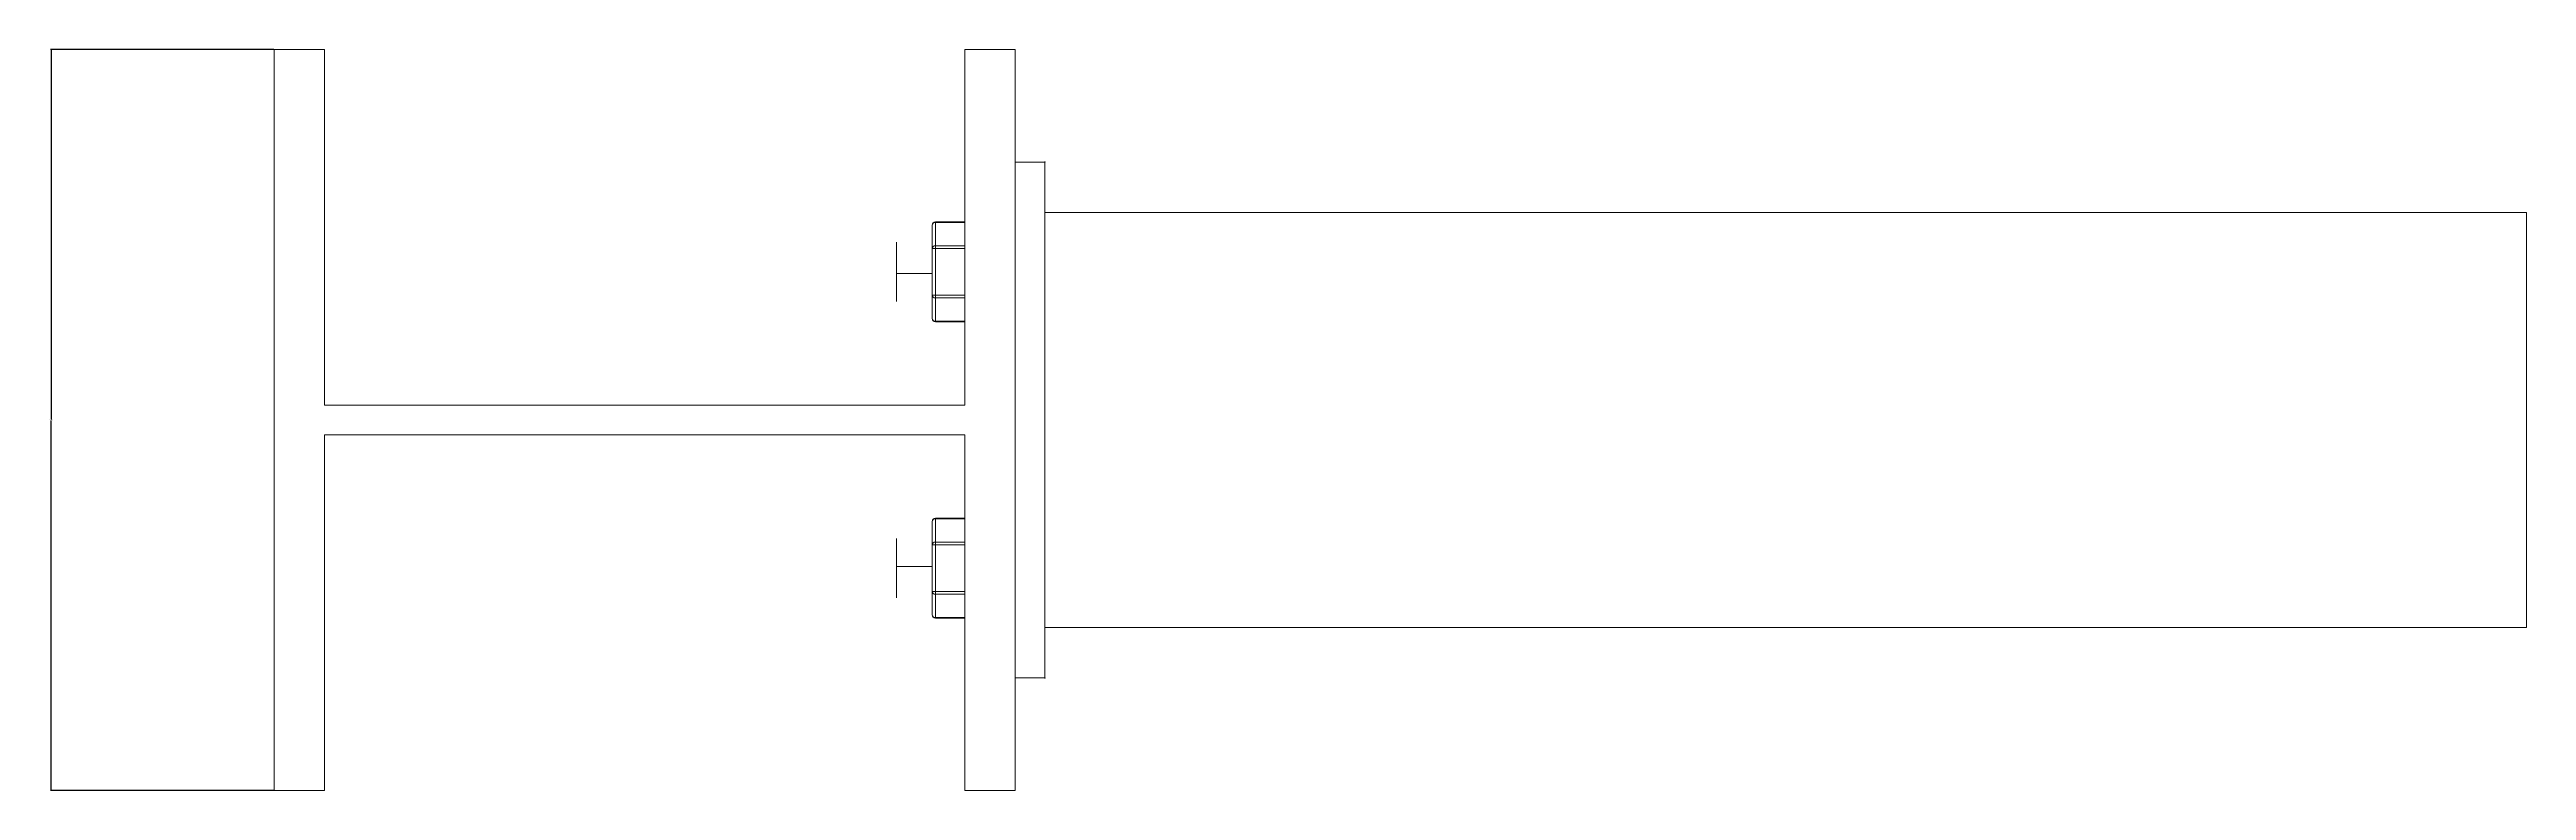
# Model space of a CAD drawing. Header units: millimetres. Extents: x 820 to 1656, y -124 to 126.
import ezdxf

# ---------------------------------------------------------------- set-up
doc = ezdxf.new("R2010")
doc.units = ezdxf.units.MM
doc.header["$MEASUREMENT"] = 0
doc.styles.get("Standard").update_dxf_attribs({"font": 'arial.ttf'})
doc.dimstyles.get("Standard").update_dxf_attribs({"dimtxt": 0.18, "dimasz": 0.18, "dimexe": 0.18, "dimexo": 0.0625, "dimgap": 0.09, "dimtad": 0, "dimtih": 1, "dimtoh": 1, "dimdec": 4, "dimzin": 0, "dimdsep": 46, "dimtxsty": 'Standard', "dimcen": 0.09, "dimadec": 0, "dimazin": 0, "dimtfac": 1, "dimtdec": 4, "dimtofl": 0, "dimtmove": 0, "dimatfit": 3, "dimfxl": 1, "dimtolj": 1, "dimtzin": 0, "dimarcsym": 0})

# ---------------------------------------------------------------- blocks, each defined once
blk = doc.blocks.new('*D5')
at = {"color": 0, "lineweight": -2, "ltscale": 0.0001, "transparency": 16777216}
for p, q in [((895.68, 125.61), (820.27, 125.61)), ((820.45, 125.43), (820.45, 0.79)), ((820.45, -124.21), (820.45, 0.43)), ((895.68, -124.39), (820.27, -124.39))]:
    blk.add_line(p, q, dxfattribs=at)
at = {"color": 0, "ltscale": 0.0001, "transparency": 16777216}
for points in [[(820.42, 125.43), (820.48, 125.43), (820.45, 125.61)], [(820.42, -124.21), (820.48, -124.21), (820.45, -124.39)]]:
    blk.add_solid(points, dxfattribs=at)
at = {"layer": 'Defpoints', "color": 0, "ltscale": 0.0001, "transparency": 16777216}
for p in [(895.75, 125.61), (820.45, -124.39), (895.75, -124.39)]:
    blk.add_point(p, dxfattribs=at)
at = {"color": 0, "ltscale": 0.0001, "transparency": 16777216, "insert": (820.45, 0.61), "char_height": 0.18, "attachment_point": 5}
blk.add_mtext('\\A1;250.0000', dxfattribs=at)

msp = doc.modelspace()

# ---------------------------------------------------------------- linework, layer by layer
at = {"color": 0, "linetype": 'Continuous', "lineweight": 0}
for p, q in [((895.74686, 125.60801), (895.74686, -124.39199)), ((895.74686, 125.60801), (912.74686, 125.60801)), ((895.74686, -124.39199), (895.74686, 125.60801)), ((912.74686, 125.60801), (895.74686, 125.60801)), ((912.74686, 5.60801), (912.74686, 125.60801)), ((912.74686, 125.60801), (912.74686, 5.60801)), ((1128.74686, 125.60801), (1128.74686, 5.60801)), ((1145.74686, 125.60801), (1128.74686, 125.60801)), ((1128.74686, 125.60801), (1145.74686, 125.60801)), ((1128.74686, 5.60801), (1128.74686, 125.60801)), ((1145.74686, 125.60801), (1145.74686, -124.39199)), ((1145.74686, -124.39199), (1145.74686, 125.60801)), ((1155.74686, 87.60801), (1145.74686, 87.60801)), ((1145.74686, 87.60801), (1155.74686, 87.60801)), ((1155.74686, 70.60801), (1155.74686, 87.60801)), ((1155.84686, 87.60801), (1155.74686, 87.60801)), ((1155.74686, 87.60801), (1155.84686, 87.60801)), ((1155.74686, 87.60801), (1155.74686, 70.60801)), ((1118.85274, 67.44467), (1118.85274, 67.30321)), ((1118.85274, 67.30321), (1118.85274, 67.44467)), ((1128.74686, 67.44467), (1118.85274, 67.44467)), ((1118.85274, 67.30321), (1128.74686, 67.30321)), ((1118.85274, 59.41282), (1118.85274, 67.30321)), ((1118.85274, 67.30321), (1128.74686, 67.30321)), ((1118.85274, 59.41282), (1118.85274, 67.30321)), ((1155.74686, -69.39199), (1155.74686, 70.60801)), ((1155.74686, -69.39199), (1155.74686, 70.60801)), ((1155.74686, 70.60801), (1655.74686, 70.60801)), ((1655.74686, 70.60801), (1155.74686, 70.60801)), ((1655.74686, 70.60801), (1655.74686, -69.39199)), ((1655.74686, -69.39199), (1655.74686, 70.60801)), ((1105.74686, 60.60801), (1105.74686, 55.42885)), ((1105.74686, 40.60801), (1105.74686, 60.60801)), ((1105.74686, 50.60801), (1105.74686, 60.60801)), ((1105.74686, 60.60801), (1105.74686, 50.60801)), ((1117.79686, 66.38878), (1117.79686, 58.4984)), ((1117.79686, 58.4984), (1117.79686, 66.38878)), ((1128.74686, 59.41282), (1118.85274, 59.41282)), ((1118.85274, 59.01376), (1118.85274, 59.41282)), ((1118.85274, 59.41282), (1118.85274, 58.4984)), ((1128.74686, 59.41282), (1118.85274, 59.41282)), ((1118.85274, 58.4984), (1118.85274, 59.01376)), ((1105.74686, 40.60801), (1105.74686, 55.42885)), ((1105.74686, 55.42885), (1105.74686, 50.32491)), ((1105.74686, 55.42885), (1105.74686, 40.60801)), ((1105.74686, 55.42885), (1105.74686, 50.32491)), ((1105.74686, 40.60801), (1105.74686, 50.32491)), ((1117.79686, 58.4984), (1117.79686, 42.71763)), ((1118.85274, 58.4984), (1117.79686, 58.4984)), ((1117.79686, 58.4984), (1118.85274, 58.4984)), ((1117.79686, 42.71763), (1117.79686, 58.4984)), ((1118.85274, 42.71763), (1118.85274, 58.4984)), ((1118.85274, 58.4984), (1128.74686, 58.4984)), ((1118.85274, 58.4984), (1128.74686, 58.4984)), ((1118.85274, 42.71763), (1118.85274, 58.4984)), ((1117.79686, 50.01083), (1105.74686, 50.01083)), ((1105.74686, 50.01083), (1117.79686, 50.01083)), ((1118.85274, 42.71763), (1117.79686, 42.71763)), ((1117.79686, 42.71763), (1117.79686, 34.82724)), ((1117.79686, 42.71763), (1118.85274, 42.71763)), ((1117.79686, 34.82724), (1117.79686, 42.71763)), ((1118.85274, 42.30306), (1118.85274, 42.71763)), ((1128.74686, 42.71763), (1118.85274, 42.71763)), ((1118.85274, 42.71763), (1118.85274, 41.80321)), ((1128.74686, 42.71763), (1118.85274, 42.71763)), ((1118.85274, 41.80321), (1118.85274, 42.30306)), ((1118.85274, 33.91282), (1118.85274, 41.80321)), ((1118.85274, 41.80321), (1128.74686, 41.80321)), ((1118.85274, 33.91282), (1118.85274, 41.80321)), ((1118.85274, 41.80321), (1128.74686, 41.80321)), ((1128.74686, 33.91282), (1118.85274, 33.91282)), ((1118.85274, 33.79059), (1118.85274, 33.91282)), ((1118.85274, 33.91282), (1118.85274, 33.77136)), ((1128.74686, 33.91282), (1118.85274, 33.91282)), ((1118.85274, 33.77136), (1118.85274, 33.79059)), ((1128.74686, 33.77136), (1118.85274, 33.77136)), ((1128.74686, 5.60801), (912.74686, 5.60801)), ((912.74686, 5.60801), (1128.74686, 5.60801)), ((912.74686, -124.39199), (912.74686, -4.39199)), ((912.74686, -4.39199), (1128.74686, -4.39199)), ((912.74686, -4.39199), (912.74686, -124.39199)), ((1128.74686, -4.39199), (912.74686, -4.39199)), ((1128.74686, -4.39199), (1128.74686, -124.39199)), ((1128.74686, -124.39199), (1128.74686, -4.39199)), ((1118.85274, -32.55533), (1118.85274, -32.69679)), ((1118.85274, -32.57457), (1118.85274, -32.55533)), ((1128.74686, -32.55533), (1118.85274, -32.55533)), ((1118.85274, -32.69679), (1118.85274, -32.57457)), ((1118.85274, -32.69679), (1128.74686, -32.69679)), ((1118.85274, -32.69679), (1128.74686, -32.69679)), ((1118.85274, -40.58718), (1118.85274, -32.69679)), ((1118.85274, -40.58718), (1118.85274, -32.69679)), ((1105.74686, -49.10888), (1105.74686, -39.39199)), ((1105.74686, -54.21282), (1105.74686, -39.39199)), ((1105.74686, -39.39199), (1105.74686, -54.21282)), ((1105.74686, -59.39199), (1105.74686, -39.39199)), ((1117.79686, -33.61122), (1117.79686, -41.5016)), ((1117.79686, -41.5016), (1117.79686, -33.61122)), ((1117.79686, -41.5016), (1117.79686, -57.28237)), ((1118.85274, -41.5016), (1117.79686, -41.5016)), ((1117.79686, -41.5016), (1118.85274, -41.5016)), ((1117.79686, -57.28237), (1117.79686, -41.5016)), ((1117.79686, -44.86974), (1117.79686, -41.5016)), ((1118.85274, -40.58718), (1118.85274, -41.5016)), ((1128.74686, -40.58718), (1118.85274, -40.58718)), ((1128.74686, -40.58718), (1118.85274, -40.58718)), ((1118.85274, -41.5016), (1118.85274, -40.58718)), ((1118.85274, -41.5016), (1128.74686, -41.5016)), ((1118.85274, -41.5016), (1128.74686, -41.5016)), ((1118.85274, -57.28237), (1118.85274, -41.5016)), ((1118.85274, -57.28237), (1118.85274, -41.5016)), ((1105.74686, -48.79481), (1117.79686, -48.79481)), ((1117.79686, -48.79481), (1105.74686, -48.79481)), ((1105.74686, -59.39199), (1105.74686, -54.21282)), ((1105.74686, -59.39199), (1105.74686, -54.21282)), ((1117.79686, -57.28237), (1117.79686, -54.21282)), ((1117.79686, -57.28237), (1118.85274, -57.28237)), ((1117.79686, -57.28237), (1117.79686, -65.17276)), ((1118.85274, -57.28237), (1117.79686, -57.28237)), ((1117.79686, -65.17276), (1117.79686, -57.28237)), ((1118.85274, -57.28237), (1118.85274, -58.19679)), ((1128.74686, -57.28237), (1118.85274, -57.28237)), ((1128.74686, -57.28237), (1118.85274, -57.28237)), ((1118.85274, -58.19679), (1118.85274, -57.28237)), ((1118.85274, -58.19679), (1128.74686, -58.19679)), ((1118.85274, -58.19679), (1128.74686, -58.19679)), ((1118.85274, -66.08718), (1118.85274, -58.19679)), ((1118.85274, -66.08718), (1118.85274, -58.19679)), ((1128.74686, -66.08718), (1118.85274, -66.08718)), ((1118.85274, -66.08718), (1118.85274, -66.22864)), ((1128.74686, -66.08718), (1118.85274, -66.08718)), ((1118.85274, -66.22864), (1118.85274, -66.08718)), ((1128.74686, -66.22864), (1118.85274, -66.22864)), ((1155.74686, -86.39199), (1155.74686, -69.39199)), ((1155.74686, -69.39199), (1155.74686, -86.39199)), ((1655.74686, -69.39199), (1155.74686, -69.39199)), ((1155.74686, -69.39199), (1655.74686, -69.39199)), ((1155.74686, -86.39199), (1145.74686, -86.39199)), ((1155.74686, -86.39199), (1145.74686, -86.39199)), ((1155.84686, -86.39199), (1155.74686, -86.39199)), ((1155.74686, -86.39199), (1155.84686, -86.39199)), ((912.74686, -124.39199), (895.74686, -124.39199)), ((895.74686, -124.39199), (912.74686, -124.39199)), ((1128.74686, -124.39199), (1145.74686, -124.39199)), ((1145.74686, -124.39199), (1128.74686, -124.39199))]:
    msp.add_line(p, q, dxfattribs=at)
for centre, radius, start, end in [((1155.74686, 87.60801), 0.1, 270, 180), ((1118.85274, 66.38878), 1.05588, 90, 180), ((1118.85274, 34.82724), 1.05588, 180, 270), ((1118.85274, -33.61122), 1.05588, 90, 180), ((1118.85274, -65.17276), 1.05588, 180, 270), ((1155.74686, -86.39199), 0.1, 180, 90)]:
    msp.add_arc(centre, radius, start, end, dxfattribs=at)
for centre, major_axis, start_param, end_param in [((1118.85274, 66.38878), (-1.05588, 0), 4.71238898, 6.283185307), ((1118.85274, 66.38878), (1.05588, 0), 1.570796327, 3.141592654), ((1118.85274, 58.4984), (1.05588, 0), 1.570796327, 3.141592654), ((1118.85274, 58.4984), (-1.05588, 0), 4.71238898, 6.283185307), ((1118.85274, 42.71763), (1.05588, 0), 3.141592653, 4.71238898), ((1118.85274, 42.71763), (-1.05588, 0), 0, 1.570796327), ((1118.85274, 34.82724), (1.05588, 0), 3.141592653, 4.712388981), ((1118.85274, 34.82724), (-1.05588, 0), 0, 1.570796327), ((1118.85274, -33.61122), (1.05588, 0), 1.570796327, 3.141592654), ((1118.85274, -33.61122), (-1.05588, 0), 4.71238898, 6.283185307), ((1118.85274, -41.5016), (1.05588, 0), 1.570796327, 3.141592654), ((1118.85274, -41.5016), (-1.05588, 0), 4.71238898, 6.283185307), ((1118.85274, -57.28237), (-1.05588, 0), 0, 1.570796327), ((1118.85274, -57.28237), (1.05588, 0), 3.141592653, 4.71238898), ((1118.85274, -65.17276), (-1.05588, 0), 0, 1.570796327), ((1118.85274, -65.17276), (1.05588, 0), 3.141592653, 4.712388981)]:
    msp.add_ellipse(centre, major_axis=major_axis, ratio=0.866025404, start_param=start_param, end_param=end_param, dxfattribs=at)

# ---------------------------------------------------------------- dimensions: what is measured, and where the dimension line sits
at = {"ltscale": 0.0001}
dim = msp.add_linear_dim(base=(820.45029, -124.39199), p1=(895.74686, 125.60801), p2=(895.74686, -124.39199), angle=90, dimstyle='Standard', dxfattribs=at)
dim.commit()
dim.dimension.update_dxf_attribs({"geometry": '*D5', "text_midpoint": (820.45029, 0.60801)})

doc.saveas('drawing.dxf')
